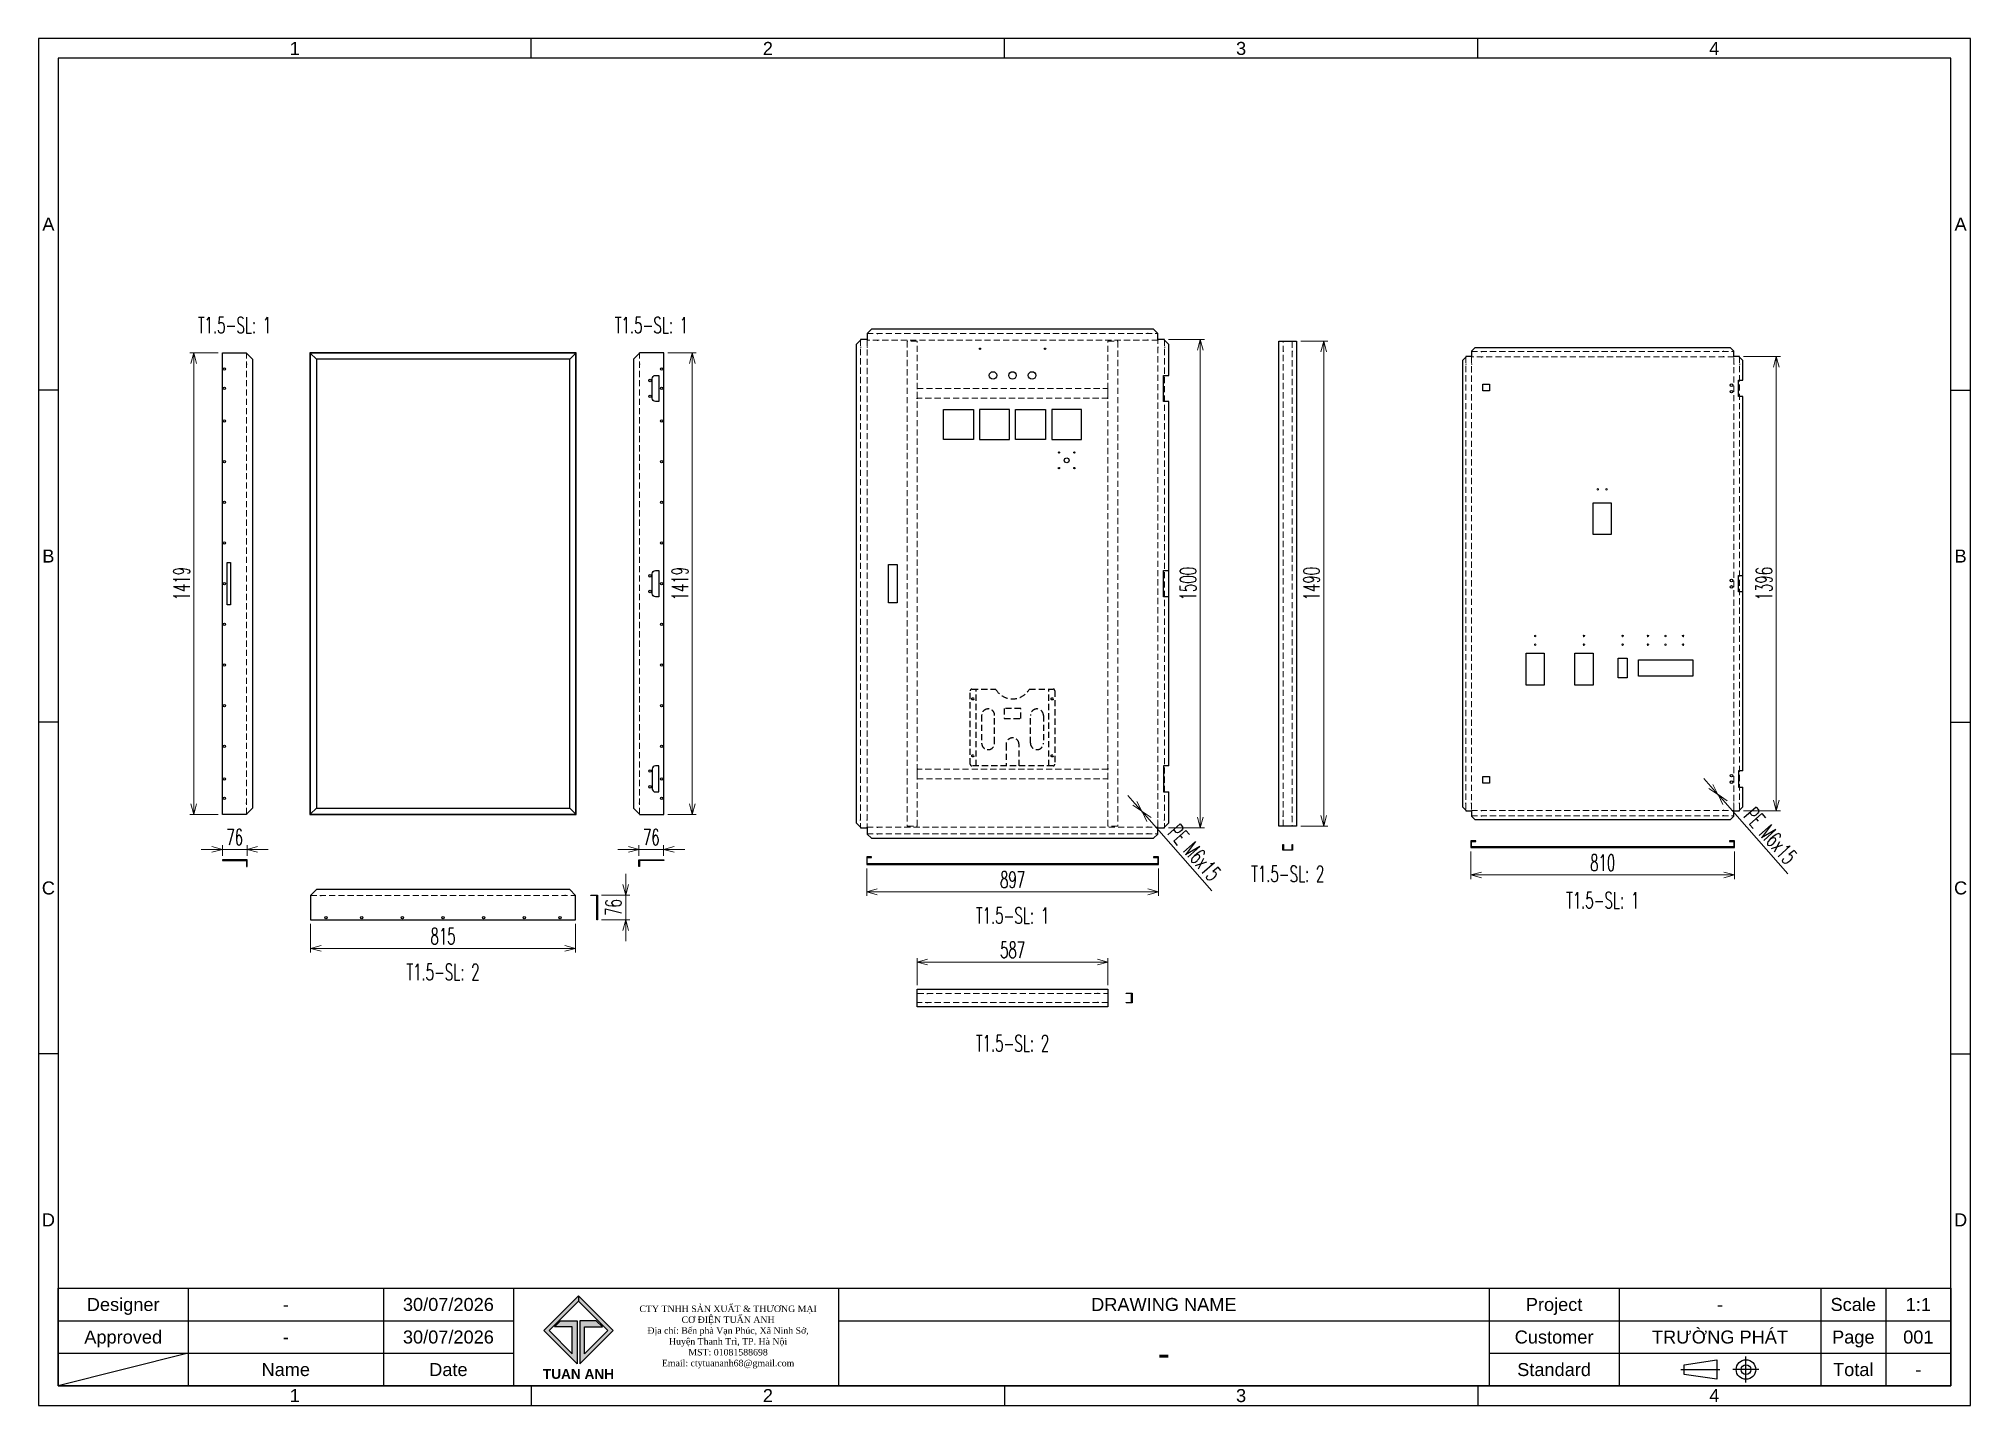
# Model space of a CAD drawing. Header units: millimetres. Extents: x 28713 to 59118, y -54378 to -19615.
# Drawn here: x 47238 to 53178, y -27993 to -23793 of the extents above; entities that cross this region are included whole.
import ezdxf
from ezdxf.enums import TextEntityAlignment as Align

# ---------------------------------------------------------------- set-up
doc = ezdxf.new("R2010")
doc.units = ezdxf.units.MM
doc.header["$LTSCALE"] = 3
doc.linetypes.add('HIDDEN', pattern=[9.525, 6.35, -3.175])
doc.layers.add('@.DM. NÉT ĐỨT', color=8, linetype='HIDDEN', lineweight=9)
for name, color, linetype in [('@.TEXT', 7, 'Continuous'), ('@.VISIBLE', 7, 'Continuous'), ('Ann_green', 3, 'Continuous'), ('dim', 7, 'Continuous')]:
    doc.layers.add(name, color=color, linetype=linetype)
doc.styles.add('Ann_w01', font='romans.shx', dxfattribs={"width": 0.6, "bigfont": 'chineset.shx'})
doc.styles.add('Arial', font='arial.ttf')
doc.dimstyles.new('Dim 01_SC25', dxfattribs={"dimscale": 25, "dimtxt": 2, "dimasz": 1.3, "dimexe": 0.5, "dimexo": 0.5, "dimgap": 0.5, "dimtad": 1, "dimdec": 1, "dimzin": 12, "dimdsep": 46, "dimtxsty": 'Ann_w01', "dimblk": 'OPEN30', "dimcen": 1.5, "dimclrd": 6, "dimclre": 6, "dimclrt": 3, "dimadec": 1, "dimazin": 3, "dimtm": 1e-09, "dimtfac": 1, "dimtdec": 1, "dimtmove": 0, "dimatfit": 3, "dimldrblk": 'OPEN30', "dimfxl": 1, "dimtolj": 1, "dimlwd": 20, "dimlwe": 20, "dimarcsym": 0})

msp = doc.modelspace()

# ---------------------------------------------------------------- texts
at = {"layer": 'dim', "color": 1, "style": 'Ann_w01', "width": 0.6}
for s, p in [('T1.5-SL: 1', (47840.86, -24673.4)), ('T1.5-SL: 1', (49122.93, -24673.4)), ('T1.5-SL: 2', (51079.46, -26359.71)), ('T1.5-SL: 1', (52047.77, -26440.7)), ('T1.5-SL: 1', (50233.16, -26487.7)), ('T1.5-SL: 2', (48481.89, -26661.57)), ('T1.5-SL: 2', (50233.16, -26880.46))]:
    msp.add_text(s, height=50, dxfattribs=at).set_placement(p, align=Align.MIDDLE_CENTER)

# ---------------------------------------------------------------- blocks, each defined once
blk = doc.blocks.new('_Open30')
at = {"color": 0, "linetype": 'ByBlock', "lineweight": -2}
for p, q in [((-1, 0.27), (0, 0)), ((0, 0), (-1, -0.27)), ((0, 0), (-1, 0))]:
    blk.add_line(p, q, dxfattribs=at)
blk = doc.blocks.new('*D85')
at = {"layer": 'Defpoints', "color": 0, "transparency": 16777216}
for p in [(49160.4, -24758.4), (49248.2, -24758.4), (49160.4, -26177.4)]:
    blk.add_point(p, dxfattribs=at)
at = {"layer": 'dim', "color": 6, "lineweight": 20, "transparency": 16777216}
for p, q in [((49172.9, -24758.4), (49260.7, -24758.4)), ((49248.2, -26144.9), (49248.2, -24790.9)), ((49172.9, -26177.4), (49260.7, -26177.4))]:
    blk.add_line(p, q, dxfattribs=at)
at = {"layer": 'dim', "color": 6, "lineweight": 20, "transparency": 16777216, "xscale": 32.5, "yscale": 32.5, "zscale": 32.5}
for p, rotation in [((49248.2, -24758.4), 90), ((49248.2, -26177.4), 270)]:
    blk.add_blockref('_Open30', p, dxfattribs=dict(at, rotation=rotation))
at = {"layer": 'dim', "color": 3, "transparency": 16777216, "insert": (49210.7, -25467.9), "char_height": 50, "attachment_point": 5, "rotation": 90, "style": 'Ann_w01'}
blk.add_mtext('\\A1;1419', dxfattribs=at)
blk = doc.blocks.new('*D86')
at = {"layer": 'Defpoints', "color": 0, "transparency": 16777216}
for p in [(49160.4, -26284.5), (49084.4, -26316.7), (49160.4, -26316.7)]:
    blk.add_point(p, dxfattribs=at)
at = {"layer": 'dim', "color": 6, "lineweight": 20, "transparency": 16777216}
for p, q in [((49051.9, -26284.5), (49019.4, -26284.5)), ((49084.4, -26304.2), (49084.4, -26272)), ((49084.4, -26284.5), (49160.4, -26284.5)), ((49160.4, -26304.2), (49160.4, -26272)), ((49192.9, -26284.5), (49225.4, -26284.5))]:
    blk.add_line(p, q, dxfattribs=at)
at = {"layer": 'dim', "color": 6, "lineweight": 20, "transparency": 16777216, "xscale": 32.5, "yscale": 32.5, "zscale": 32.5}
blk.add_blockref('_Open30', (49084.4, -26284.5), dxfattribs=at)
at = {"layer": 'dim', "color": 6, "lineweight": 20, "transparency": 16777216, "xscale": 32.5, "yscale": 32.5, "zscale": 32.5, "rotation": 180}
blk.add_blockref('_Open30', (49160.4, -26284.5), dxfattribs=at)
at = {"layer": 'dim', "color": 3, "transparency": 16777216, "insert": (49122.4, -26247), "char_height": 50, "attachment_point": 5, "style": 'Ann_w01'}
blk.add_mtext('\\A1;76', dxfattribs=at)
blk = doc.blocks.new('*D87')
at = {"layer": 'Defpoints', "color": 0, "transparency": 16777216}
for p in [(47715.6, -24758.4), (47803.4, -24758.4), (47803.4, -26177.4)]:
    blk.add_point(p, dxfattribs=at)
at = {"layer": 'dim', "color": 6, "lineweight": 20, "transparency": 16777216}
for p, q in [((47790.9, -24758.4), (47703.1, -24758.4)), ((47715.6, -26144.9), (47715.6, -24790.9)), ((47790.9, -26177.4), (47703.1, -26177.4))]:
    blk.add_line(p, q, dxfattribs=at)
at = {"layer": 'dim', "color": 6, "lineweight": 20, "transparency": 16777216, "xscale": 32.5, "yscale": 32.5, "zscale": 32.5}
for p, rotation in [((47715.6, -24758.4), 90), ((47715.6, -26177.4), 270)]:
    blk.add_blockref('_Open30', p, dxfattribs=dict(at, rotation=rotation))
at = {"layer": 'dim', "color": 3, "transparency": 16777216, "insert": (47678.1, -25467.9), "char_height": 50, "attachment_point": 5, "rotation": 90, "style": 'Ann_w01'}
blk.add_mtext('\\A1;1419', dxfattribs=at)
blk = doc.blocks.new('*D88')
at = {"layer": 'Defpoints', "color": 0, "transparency": 16777216}
for p in [(47803.4, -26284.5), (47803.4, -26316.7), (47879.4, -26316.7)]:
    blk.add_point(p, dxfattribs=at)
at = {"layer": 'dim', "color": 6, "lineweight": 20, "transparency": 16777216}
for p, q in [((47770.9, -26284.5), (47738.4, -26284.5)), ((47803.4, -26304.2), (47803.4, -26272)), ((47879.4, -26284.5), (47803.4, -26284.5)), ((47879.4, -26304.2), (47879.4, -26272)), ((47911.9, -26284.5), (47944.4, -26284.5))]:
    blk.add_line(p, q, dxfattribs=at)
at = {"layer": 'dim', "color": 6, "lineweight": 20, "transparency": 16777216, "xscale": 32.5, "yscale": 32.5, "zscale": 32.5}
blk.add_blockref('_Open30', (47803.4, -26284.5), dxfattribs=at)
at = {"layer": 'dim', "color": 6, "lineweight": 20, "transparency": 16777216, "xscale": 32.5, "yscale": 32.5, "zscale": 32.5, "rotation": 180}
blk.add_blockref('_Open30', (47879.4, -26284.5), dxfattribs=at)
at = {"layer": 'dim', "color": 3, "transparency": 16777216, "insert": (47841.4, -26247), "char_height": 50, "attachment_point": 5, "style": 'Ann_w01'}
blk.add_mtext('\\A1;76', dxfattribs=at)
blk = doc.blocks.new('*D89')
at = {"layer": 'Defpoints', "color": 0, "transparency": 16777216}
for p in [(48074.4, -26501.1), (48889.4, -26501.1), (48889.4, -26588.9)]:
    blk.add_point(p, dxfattribs=at)
at = {"layer": 'dim', "color": 6, "lineweight": 20, "transparency": 16777216}
for p, q in [((48074.4, -26513.6), (48074.4, -26601.4)), ((48889.4, -26513.6), (48889.4, -26601.4)), ((48106.9, -26588.9), (48856.9, -26588.9))]:
    blk.add_line(p, q, dxfattribs=at)
at = {"layer": 'dim', "color": 6, "lineweight": 20, "transparency": 16777216, "xscale": 32.5, "yscale": 32.5, "zscale": 32.5, "rotation": 180}
blk.add_blockref('_Open30', (48074.4, -26588.9), dxfattribs=at)
at = {"layer": 'dim', "color": 6, "lineweight": 20, "transparency": 16777216, "xscale": 32.5, "yscale": 32.5, "zscale": 32.5}
blk.add_blockref('_Open30', (48889.4, -26588.9), dxfattribs=at)
at = {"layer": 'dim', "color": 3, "transparency": 16777216, "insert": (48481.9, -26551.4), "char_height": 50, "attachment_point": 5, "style": 'Ann_w01'}
blk.add_mtext('\\A1;815', dxfattribs=at)
blk = doc.blocks.new('*D90')
at = {"layer": 'Defpoints', "color": 0, "transparency": 16777216}
for p in [(48956.8, -26425.1), (48956.8, -26501.1), (49043.7, -26501.1)]:
    blk.add_point(p, dxfattribs=at)
at = {"layer": 'dim', "color": 6, "lineweight": 20, "transparency": 16777216}
for p, q in [((49043.7, -26392.6), (49043.7, -26360.1)), ((48969.3, -26425.1), (49056.2, -26425.1)), ((49043.7, -26425.1), (49043.7, -26501.1)), ((48969.3, -26501.1), (49056.2, -26501.1)), ((49043.7, -26533.6), (49043.7, -26566.1))]:
    blk.add_line(p, q, dxfattribs=at)
at = {"layer": 'dim', "color": 6, "lineweight": 20, "transparency": 16777216, "xscale": 32.5, "yscale": 32.5, "zscale": 32.5}
for p, rotation in [((49043.7, -26425.1), 270), ((49043.7, -26501.1), 90)]:
    blk.add_blockref('_Open30', p, dxfattribs=dict(at, rotation=rotation))
at = {"layer": 'dim', "color": 3, "transparency": 16777216, "insert": (49006.2, -26463.1), "char_height": 50, "attachment_point": 5, "rotation": 90, "style": 'Ann_w01'}
blk.add_mtext('\\A1;76', dxfattribs=at)
blk = doc.blocks.new('*D91')
at = {"layer": 'Defpoints', "color": 0, "transparency": 16777216}
for p in [(49784.7, -26330.6), (50681.7, -26330.6), (50681.7, -26415)]:
    blk.add_point(p, dxfattribs=at)
at = {"layer": 'dim', "color": 6, "lineweight": 20, "transparency": 16777216}
for p, q in [((49784.7, -26343.1), (49784.7, -26427.5)), ((50681.7, -26343.1), (50681.7, -26427.5)), ((49817.2, -26415), (50649.2, -26415))]:
    blk.add_line(p, q, dxfattribs=at)
at = {"layer": 'dim', "color": 6, "lineweight": 20, "transparency": 16777216, "xscale": 32.5, "yscale": 32.5, "zscale": 32.5, "rotation": 180}
blk.add_blockref('_Open30', (49784.7, -26415), dxfattribs=at)
at = {"layer": 'dim', "color": 6, "lineweight": 20, "transparency": 16777216, "xscale": 32.5, "yscale": 32.5, "zscale": 32.5}
blk.add_blockref('_Open30', (50681.7, -26415), dxfattribs=at)
at = {"layer": 'dim', "color": 3, "transparency": 16777216, "insert": (50233.2, -26377.5), "char_height": 50, "attachment_point": 5, "style": 'Ann_w01'}
blk.add_mtext('\\A1;897', dxfattribs=at)
blk = doc.blocks.new('*D92')
at = {"layer": 'Defpoints', "color": 0, "transparency": 16777216}
for p in [(50700.6, -24717.9), (50810.6, -24717.9), (50700.6, -26217.9)]:
    blk.add_point(p, dxfattribs=at)
at = {"layer": 'dim', "color": 6, "lineweight": 20, "transparency": 16777216}
for p, q in [((50713.1, -24717.9), (50823.1, -24717.9)), ((50810.6, -26185.4), (50810.6, -24750.4)), ((50713.1, -26217.9), (50823.1, -26217.9))]:
    blk.add_line(p, q, dxfattribs=at)
at = {"layer": 'dim', "color": 6, "lineweight": 20, "transparency": 16777216, "xscale": 32.5, "yscale": 32.5, "zscale": 32.5}
for p, rotation in [((50810.6, -24717.9), 90), ((50810.6, -26217.9), 270)]:
    blk.add_blockref('_Open30', p, dxfattribs=dict(at, rotation=rotation))
at = {"layer": 'dim', "color": 3, "transparency": 16777216, "insert": (50773.1, -25467.9), "char_height": 50, "attachment_point": 5, "rotation": 90, "style": 'Ann_w01'}
blk.add_mtext('\\A1;1500', dxfattribs=at)
blk = doc.blocks.new('*D93')
at = {"layer": 'Defpoints', "color": 0, "transparency": 16777216}
for p in [(50630.8, -26167.5), (50631.5, -26168.3)]:
    blk.add_point(p, dxfattribs=at)
at = {"layer": 'dim', "color": 6, "lineweight": 20, "transparency": 16777216}
for p, q in [((50609.3, -26143.1), (50587.9, -26118.8)), ((50630.8, -26167.5), (50631.5, -26168.3)), ((50846.2, -26411.9), (50653, -26192.7))]:
    blk.add_line(p, q, dxfattribs=at)
at = {"layer": 'dim', "color": 6, "lineweight": 20, "transparency": 16777216, "xscale": 32.5, "yscale": 32.5, "zscale": 32.5}
for p, rotation in [((50630.8, -26167.5), 311.3813499906766), ((50631.5, -26168.3), 131.3813499906766)]:
    blk.add_blockref('_Open30', p, dxfattribs=dict(at, rotation=rotation))
at = {"layer": 'dim', "color": 3, "transparency": 16777216, "insert": (50792.9, -26294.7), "char_height": 50, "attachment_point": 5, "rotation": 311.38135, "style": 'Ann_w01'}
blk.add_mtext('\\A1;PE M6x15', dxfattribs=at)
blk = doc.blocks.new('*D94')
at = {"layer": 'Defpoints', "color": 0, "transparency": 16777216}
for p in [(51642.8, -26278.6), (52452.8, -26278.6), (52452.8, -26363)]:
    blk.add_point(p, dxfattribs=at)
at = {"layer": 'dim', "color": 6, "lineweight": 20, "transparency": 16777216}
for p, q in [((51642.8, -26291.1), (51642.8, -26375.5)), ((52452.8, -26291.1), (52452.8, -26375.5)), ((51675.3, -26363), (52420.3, -26363))]:
    blk.add_line(p, q, dxfattribs=at)
at = {"layer": 'dim', "color": 6, "lineweight": 20, "transparency": 16777216, "xscale": 32.5, "yscale": 32.5, "zscale": 32.5, "rotation": 180}
blk.add_blockref('_Open30', (51642.8, -26363), dxfattribs=at)
at = {"layer": 'dim', "color": 6, "lineweight": 20, "transparency": 16777216, "xscale": 32.5, "yscale": 32.5, "zscale": 32.5}
blk.add_blockref('_Open30', (52452.8, -26363), dxfattribs=at)
at = {"layer": 'dim', "color": 3, "transparency": 16777216, "insert": (52047.8, -26325.5), "char_height": 50, "attachment_point": 5, "style": 'Ann_w01'}
blk.add_mtext('\\A1;810', dxfattribs=at)
blk = doc.blocks.new('*D95')
at = {"layer": 'Defpoints', "color": 0, "transparency": 16777216}
for p in [(52468.7, -24769.9), (52581.7, -24769.9), (52468.7, -26165.9)]:
    blk.add_point(p, dxfattribs=at)
at = {"layer": 'dim', "color": 6, "lineweight": 20, "transparency": 16777216}
for p, q in [((52481.2, -24769.9), (52594.2, -24769.9)), ((52581.7, -26133.4), (52581.7, -24802.4)), ((52481.2, -26165.9), (52594.2, -26165.9))]:
    blk.add_line(p, q, dxfattribs=at)
at = {"layer": 'dim', "color": 6, "lineweight": 20, "transparency": 16777216, "xscale": 32.5, "yscale": 32.5, "zscale": 32.5}
for p, rotation in [((52581.7, -24769.9), 90), ((52581.7, -26165.9), 270)]:
    blk.add_blockref('_Open30', p, dxfattribs=dict(at, rotation=rotation))
at = {"layer": 'dim', "color": 3, "transparency": 16777216, "insert": (52544.2, -25467.9), "char_height": 50, "attachment_point": 5, "rotation": 90, "style": 'Ann_w01'}
blk.add_mtext('\\A1;1396', dxfattribs=at)
blk = doc.blocks.new('*D96')
at = {"layer": 'Defpoints', "color": 0, "transparency": 16777216}
for p in [(52401.9, -26115.5), (52402.6, -26116.3)]:
    blk.add_point(p, dxfattribs=at)
at = {"layer": 'dim', "color": 6, "lineweight": 20, "transparency": 16777216}
for p, q in [((52380.5, -26091.1), (52359, -26066.8)), ((52401.9, -26115.5), (52402.6, -26116.3)), ((52617.3, -26359.9), (52424.1, -26140.7))]:
    blk.add_line(p, q, dxfattribs=at)
at = {"layer": 'dim', "color": 6, "lineweight": 20, "transparency": 16777216, "xscale": 32.5, "yscale": 32.5, "zscale": 32.5}
for p, rotation in [((52401.9, -26115.5), 311.3813499905388), ((52402.6, -26116.3), 131.3813499905388)]:
    blk.add_blockref('_Open30', p, dxfattribs=dict(at, rotation=rotation))
at = {"layer": 'dim', "color": 3, "transparency": 16777216, "insert": (52564, -26242.7), "char_height": 50, "attachment_point": 5, "rotation": 311.38135, "style": 'Ann_w01'}
blk.add_mtext('\\A1;PE M6x15', dxfattribs=at)
blk = doc.blocks.new('*D80')
at = {"layer": 'Defpoints', "color": 0, "transparency": 16777216}
for p in [(51106.7, -24722.9), (51189.9, -24722.9), (51106.7, -26212.9)]:
    blk.add_point(p, dxfattribs=at)
at = {"layer": 'dim', "color": 6, "lineweight": 20, "transparency": 16777216}
for p, q in [((51119.2, -24722.9), (51202.4, -24722.9)), ((51189.9, -26180.4), (51189.9, -24755.4)), ((51119.2, -26212.9), (51202.4, -26212.9))]:
    blk.add_line(p, q, dxfattribs=at)
at = {"layer": 'dim', "color": 6, "lineweight": 20, "transparency": 16777216, "xscale": 32.5, "yscale": 32.5, "zscale": 32.5}
for p, rotation in [((51189.9, -24722.9), 90), ((51189.9, -26212.9), 270)]:
    blk.add_blockref('_Open30', p, dxfattribs=dict(at, rotation=rotation))
at = {"layer": 'dim', "color": 3, "transparency": 16777216, "insert": (51152.4, -25467.9), "char_height": 50, "attachment_point": 5, "rotation": 90, "style": 'Ann_w01'}
blk.add_mtext('\\A1;1490', dxfattribs=at)
blk = doc.blocks.new('*D81')
at = {"layer": 'Defpoints', "color": 0, "transparency": 16777216}
for p in [(49939.7, -26630.9), (49939.7, -26714.1), (50526.7, -26714.1)]:
    blk.add_point(p, dxfattribs=at)
at = {"layer": 'dim', "color": 6, "lineweight": 20, "transparency": 16777216}
for p, q in [((49939.7, -26701.6), (49939.7, -26618.4)), ((50494.2, -26630.9), (49972.2, -26630.9)), ((50526.7, -26701.6), (50526.7, -26618.4))]:
    blk.add_line(p, q, dxfattribs=at)
at = {"layer": 'dim', "color": 6, "lineweight": 20, "transparency": 16777216, "xscale": 32.5, "yscale": 32.5, "zscale": 32.5, "rotation": 180}
blk.add_blockref('_Open30', (49939.7, -26630.9), dxfattribs=at)
at = {"layer": 'dim', "color": 6, "lineweight": 20, "transparency": 16777216, "xscale": 32.5, "yscale": 32.5, "zscale": 32.5}
blk.add_blockref('_Open30', (50526.7, -26630.9), dxfattribs=at)
at = {"layer": 'dim', "color": 3, "transparency": 16777216, "insert": (50233.2, -26593.4), "char_height": 50, "attachment_point": 5, "style": 'Ann_w01'}
blk.add_mtext('\\A1;587', dxfattribs=at)
blk = doc.blocks.new('Standard ISO')
at = {"color": 6}
for p, q in [((-6, 0), (0, 0)), ((6, 0), (2, 0)), ((4, -2), (4, 2))]:
    blk.add_line(p, q, dxfattribs=at)
blk.add_lwpolyline([(-0.5, 1.5), (-0.5, -1.5), (-5.5, -0.75), (-5.5, 0.75), (-0.5, 1.5)])
for radius in [1.5, 0.75]:
    blk.add_circle((4, 0), radius)
blk = doc.blocks.new('A$C4dbb82d6')
at = {"layer": '@.VISIBLE'}
h = blk.add_hatch(color=30, dxfattribs=at)
h.dxf.hatch_style = 1
h.paths.add_polyline_path([(0.21, 4.97), (3.62, 1.56), (3.62, 5.97), (1.92, 5.97), (1.3, 5.35), (3.12, 5.35), (3.12, 2.59), (0.74, 4.97), (3.75, 7.98), (3.75, 8.51)])
h = blk.add_hatch(color=150, dxfattribs=at)
h.dxf.hatch_style = 1
h.paths.add_polyline_path([(6.76, 4.97), (4.37, 2.59), (4.37, 5.35), (6.2, 5.35), (5.58, 5.97), (3.88, 5.97), (3.88, 1.56), (7.29, 4.97), (3.75, 8.51), (3.75, 7.98)])
at = {"layer": '@.VISIBLE', "color": 30}
blk.add_lwpolyline([(3.62, 5.97), (3.62, 1.56), (0.21, 4.97), (3.75, 8.51), (3.75, 7.98), (0.74, 4.97), (3.12, 2.59), (3.12, 5.35), (1.3, 5.35), (1.92, 5.97)], close=True, dxfattribs=at)
at = {"layer": '@.VISIBLE', "color": 150}
blk.add_lwpolyline([(3.88, 5.97), (3.88, 1.56), (7.29, 4.97), (3.75, 8.51), (3.75, 7.98), (6.76, 4.97), (4.37, 2.59), (4.37, 5.35), (6.2, 5.35), (5.58, 5.97)], close=True, dxfattribs=at)
at = {"layer": '@.VISIBLE', "color": 30, "insert": (3.75, 0.51), "char_height": 1, "attachment_point": 5, "style": 'Ann_w01'}
blk.add_mtext_dynamic_manual_height_columns('{\\fArial|b1|i0|c0|p34;\\W1;TUAN ANH}', width=7.5, gutter_width=49.6, heights=[0], dxfattribs=at)
blk = doc.blocks.new('KHUNG BAN VE (Made by Tung)')
at = {"layer": '@.VISIBLE', "color": 8}
for p, q in [((75.75, 207), (75.75, 210)), ((148.5, 207), (148.5, 210)), ((221.25, 207), (221.25, 210)), ((3, 156), (0, 156)), ((294, 156), (297, 156)), ((3, 105), (0, 105)), ((294, 105), (297, 105)), ((3, 54), (0, 54)), ((294, 54), (297, 54)), ((23, 18), (23, 3)), ((53, 18), (53, 3)), ((73, 18), (73, 3)), ((123, 18), (123, 3)), ((223, 18), (223, 3)), ((243, 18), (243, 3)), ((274, 18), (274, 3)), ((284, 18), (284, 3)), ((3, 13), (73, 13)), ((123, 13), (294, 13)), ((3, 8), (73, 8)), ((23, 8), (3, 3)), ((223, 8), (294, 8)), ((75.75, 3), (75.75, 0)), ((148.5, 3), (148.5, 0)), ((221.25, 3), (221.25, 0))]:
    blk.add_line(p, q, dxfattribs=at)
for points in [[(0, 0), (297, 0), (297, 210), (0, 210)], [(3, 3), (294, 3), (294, 207), (3, 207)], [(3, 18), (294, 18), (294, 3), (3, 3)]]:
    blk.add_lwpolyline(points, close=True, dxfattribs=at)
at = {"xscale": 1.5, "yscale": 1.5, "zscale": 1.5}
blk.add_blockref('A$C4dbb82d6', (77.375, 4.041), dxfattribs=at)
blk.add_blockref('Standard ISO', (258.5, 5.5))
at = {"layer": '@.TEXT', "color": 1, "style": 'Arial'}
for s, p in [('1', (39.375, 208.5)), ('2', (112.125, 208.5)), ('3', (184.875, 208.5)), ('4', (257.625, 208.5)), ('A', (1.5, 181.5)), ('A', (295.5, 181.5)), ('B', (1.5, 130.5)), ('B', (295.5, 130.5)), ('C', (1.5, 79.5)), ('C', (295.5, 79.5)), ('D', (1.5, 28.5)), ('D', (295.5, 28.5)), ('30/07/2026', (63, 15.5)), ('30/07/2026', (63, 10.5)), ('1', (39.375, 1.5)), ('2', (112.125, 1.5)), ('3', (184.875, 1.5)), ('4', (257.625, 1.5))]:
    blk.add_text(s, height=2, dxfattribs=at).set_placement(p, align=Align.MIDDLE_CENTER)
at = {"layer": '@.TEXT', "color": 2, "style": 'Arial'}
for s, p in [('Designer', (13, 15.5)), ('DRAWING NAME', (173, 15.5)), ('Project', (233, 15.5)), ('Scale', (279, 15.5)), ('Approved', (13, 10.5)), ('Customer', (233, 10.5)), ('Page', (279, 10.5)), ('Name', (38, 5.5)), ('Date', (63, 5.5)), ('Standard', (233, 5.5)), ('Total', (279, 5.5))]:
    blk.add_text(s, height=2, dxfattribs=at).set_placement(p, align=Align.MIDDLE_CENTER)
at = {"layer": '@.TEXT', "color": 1, "style": 'Arial'}
for tag, height, p in [('DESIGNER_NAME', 2, (38, 15.5)), ('PROJECT_CODE', 2, (258.5, 15.5)), ('SCALE', 2, (289, 15.5)), ('APPROVED_NAME', 2, (38, 10.5)), ('DRAWING_NAME', 4, (173, 8)), ('CUSTOMER_NAME', 2, (258.5, 10.5)), ('PAGE', 2, (289, 10.5)), ('TOTAL', 2, (289, 5.5))]:
    blk.add_attdef(tag, text='', height=height, dxfattribs=at).set_placement(p, align=Align.MIDDLE_CENTER)
at = {"layer": '@.VISIBLE', "color": 30, "insert": (106, 10.5), "char_height": 1, "attachment_point": 5, "style": 'Ann_w01'}
blk.add_mtext_dynamic_manual_height_columns('{\\fTimes New Roman|b0|i0|c0|p18;\\W1;CTY TNHH SẢN XUẤT & THƯƠNG MẠI CƠ ĐIỆN TUẤN ANH\\PĐịa chỉ: Bến phà Vạn Phúc, Xã Ninh Sở, Huyện Thanh Trì, TP. Hà Nội\\PMST: 01081588698\\PEmail: ctytuananh68@gmail.com}', width=28.70976, gutter_width=99.197, heights=[0], dxfattribs=at)

# ---------------------------------------------------------------- dimensions: what is measured, and where the dimension line sits
at = {"layer": 'dim'}
for base, p1, p2, angle, picture, middle in [((47715.59, -24758.41), (47803.36, -26177.41), (47803.36, -24758.41), 90, '*D87', (47678.09, -25467.91)), ((49248.2, -24758.41), (49160.43, -26177.41), (49160.43, -24758.41), 90, '*D85', (49210.7, -25467.91)), ((50810.55, -24717.91), (50700.56, -26217.91), (50700.56, -24717.91), 90, '*D92', (50773.05, -25467.91)), ((51189.86, -24722.91), (51106.66, -26212.91), (51106.66, -24722.91), 90, '*D80', (51152.36, -25467.91)), ((52581.66, -24769.91), (52468.67, -26165.91), (52468.67, -24769.91), 90, '*D95', (52544.16, -25467.91)), ((47803.36, -26284.55), (47879.36, -26316.75), (47803.36, -26316.75), 180, '*D88', (47841.36, -26247.05)), ((49043.71, -26501.14), (48956.84, -26425.14), (48956.84, -26501.14), 270, '*D90', (49006.21, -26463.14)), ((49939.66, -26630.92), (50526.66, -26714.13), (49939.66, -26714.13), 180, '*D81', (50233.16, -26593.42))]:
    dim = msp.add_linear_dim(base=base, p1=p1, p2=p2, angle=angle, dimstyle='Dim 01_SC25', dxfattribs=at)
    dim.commit()
    dim.dimension.update_dxf_attribs({"geometry": picture, "text_midpoint": middle})
for p1, p2, picture, middle in [((52401.94, -26115.53), (52402.6, -26116.28), '*D96', (52535.83, -26267.49)), ((50630.83, -26167.53), (50631.49, -26168.28), '*D93', (50764.72, -26319.49))]:
    dim = msp.add_diameter_dim_2p(p1=p1, p2=p2, text='PE M6x15', dimstyle='Dim 01_SC25', dxfattribs=at)
    dim.commit()
    dim.dimension.update_dxf_attribs({"geometry": picture, "text_midpoint": middle, "dimtype": 163})
for base, p1, p2, picture, middle in [((49160.43, -26284.55), (49084.43, -26316.75), (49160.43, -26316.75), '*D86', (49122.43, -26247.05)), ((52452.77, -26363.04), (51642.77, -26278.62), (52452.77, -26278.62), '*D94', (52047.77, -26325.54)), ((50681.66, -26415.04), (49784.66, -26330.62), (50681.66, -26330.62), '*D91', (50233.16, -26377.54)), ((48889.39, -26588.91), (48074.39, -26501.14), (48889.39, -26501.14), '*D89', (48481.89, -26551.41))]:
    dim = msp.add_linear_dim(base=base, p1=p1, p2=p2, dimstyle='Dim 01_SC25', dxfattribs=at)
    dim.commit()
    dim.dimension.update_dxf_attribs({"geometry": picture, "text_midpoint": middle})

# ---------------------------------------------------------------- linework, layer by layer
at = {"color": 1}
for p, q in [((49816.58, -24699.11), (49818.58, -24699.11)), ((50649.74, -24699.11), (50647.74, -24699.11)), ((49765.86, -24740.11), (49765.86, -24742.11)), ((49786.06, -24740.11), (49786.06, -24742.11)), ((49816.58, -24719.31), (49818.58, -24719.31)), ((50649.74, -24719.31), (50647.74, -24719.31)), ((50680.26, -24740.11), (50680.26, -24742.11)), ((50700.46, -24740.11), (50700.46, -24742.11)), ((51065.86, -24752.7), (51065.86, -24754.7)), ((51093.06, -24752.7), (51093.06, -24754.7)), ((51674.69, -24754.11), (51676.69, -24754.11)), ((52420.85, -24754.11), (52418.85, -24754.11)), ((47877.96, -24792.81), (47877.96, -24794.81)), ((49085.83, -24792.81), (49085.83, -24794.81)), ((51626.97, -24792.11), (51626.97, -24794.11)), ((51644.17, -24792.11), (51644.17, -24794.11)), ((51674.69, -24771.31), (51676.69, -24771.31)), ((52420.85, -24771.31), (52418.85, -24771.31)), ((52451.37, -24792.11), (52451.37, -24794.11)), ((52468.57, -24792.11), (52468.57, -24794.11)), ((52401.27, -26115.91), (52403.27, -26115.91)), ((52402.27, -26114.91), (52402.27, -26116.91)), ((47877.96, -26143), (47877.96, -26141)), ((49085.83, -26143), (49085.83, -26141)), ((49765.86, -26195.7), (49765.86, -26193.7)), ((49786.06, -26195.7), (49786.06, -26193.7)), ((50630.16, -26167.91), (50632.16, -26167.91)), ((50631.16, -26166.91), (50631.16, -26168.91)), ((50680.26, -26195.7), (50680.26, -26193.7)), ((50700.46, -26195.7), (50700.46, -26193.7)), ((51065.86, -26183.11), (51065.86, -26181.11)), ((51093.06, -26183.11), (51093.06, -26181.11)), ((51626.97, -26143.7), (51626.97, -26141.7)), ((51644.17, -26143.7), (51644.17, -26141.7)), ((51674.69, -26164.51), (51676.69, -26164.51)), ((51674.69, -26181.71), (51676.69, -26181.71)), ((52420.85, -26164.51), (52418.85, -26164.51)), ((52420.85, -26181.71), (52418.85, -26181.71)), ((52451.37, -26143.7), (52451.37, -26141.7)), ((52468.57, -26143.7), (52468.57, -26141.7)), ((49816.58, -26216.51), (49818.58, -26216.51)), ((49816.58, -26236.71), (49818.58, -26236.71)), ((50649.74, -26216.51), (50647.74, -26216.51)), ((50649.74, -26236.71), (50647.74, -26236.71)), ((48105.3, -26426.54), (48107.3, -26426.54)), ((48858.49, -26426.54), (48856.49, -26426.54)), ((49969.46, -26727.73), (49971.46, -26727.73)), ((50496.86, -26727.73), (50494.86, -26727.73)), ((49969.46, -26754.93), (49971.46, -26754.93)), ((50496.86, -26754.93), (50494.86, -26754.93))]:
    msp.add_line(p, q, dxfattribs=at)
for p, q in [((47878.06, -24759.91), (47878.06, -24758.41)), ((49085.73, -24759.91), (49085.73, -24758.41)), ((49786.56, -24717.91), (49786.56, -24719.31)), ((50679.76, -24717.91), (50679.76, -24719.31)), ((51644.67, -24769.91), (51644.67, -24771.31)), ((52450.87, -24769.91), (52450.87, -24771.31)), ((47878.06, -26175.91), (47878.06, -26177.41)), ((49085.73, -26175.91), (49085.73, -26177.41)), ((51644.67, -26165.91), (51644.67, -26164.51)), ((52450.87, -26165.91), (52450.87, -26164.51)), ((49786.56, -26217.91), (49786.56, -26216.51)), ((50679.76, -26217.91), (50679.76, -26216.51))]:
    msp.add_line(p, q)
at = {"color": 6}
for p, q in [((48073.89, -24759.91), (48073.89, -24758.41)), ((48092.39, -24778.41), (48073.89, -24759.91)), ((48871.39, -24778.41), (48889.89, -24759.91)), ((48889.89, -24759.91), (48889.89, -24758.41)), ((48092.39, -26157.41), (48073.89, -26175.91)), ((48073.89, -26175.91), (48073.89, -26177.41)), ((48871.39, -26157.41), (48889.89, -26175.91)), ((48889.89, -26175.91), (48889.89, -26177.41))]:
    msp.add_line(p, q, dxfattribs=at)
for points in [[(50714.06, -24827.91), (50714.06, -24732.91), (50700.56, -24719.41), (50700.56, -24717.91), (50679.76, -24717.91), (50679.76, -24698.61), (50666.66, -24685.51), (49799.66, -24685.51), (49786.56, -24698.61), (49786.56, -24717.91), (49765.76, -24717.91), (49765.76, -24719.41), (49752.26, -24732.91), (49752.26, -26202.91), (49765.76, -26216.41), (49765.76, -26217.91), (49786.56, -26217.91), (49786.56, -26237.21), (49799.66, -26250.31), (50666.66, -26250.31), (50679.76, -26237.21), (50679.76, -26217.91), (50700.56, -26217.91), (50700.56, -26216.41), (50714.06, -26202.91), (50714.06, -26107.91)], [(47878.06, -26177.41), (47803.36, -26177.41), (47803.36, -24758.41), (47878.06, -24758.41)], [(47878.06, -24759.91), (47896.56, -24778.41), (47896.56, -26157.41), (47878.06, -26175.91)], [(49085.73, -24759.91), (49067.23, -24778.41), (49067.23, -26157.41), (49085.73, -26175.91)], [(49085.73, -26177.41), (49160.43, -26177.41), (49160.43, -24758.41), (49085.73, -24758.41)], [(52479.17, -24842.91), (52479.17, -24781.91), (52468.67, -24771.41), (52468.67, -24769.91), (52450.87, -24769.91), (52450.87, -24753.61), (52440.77, -24743.51), (51654.77, -24743.51), (51644.67, -24753.61), (51644.67, -24769.91), (51626.87, -24769.91), (51626.87, -24771.41), (51616.37, -24781.91), (51616.37, -26153.91), (51626.87, -26164.41), (51626.87, -26165.91), (51644.67, -26165.91), (51644.67, -26182.21), (51654.77, -26192.31), (52440.77, -26192.31), (52450.87, -26182.21), (52450.87, -26165.91), (52468.67, -26165.91), (52468.67, -26164.41), (52479.17, -26153.91), (52479.17, -26092.91)], [(50714.06, -24907.91), (50697.46, -24907.91), (50697.46, -24827.91), (50714.06, -24827.91)], [(52479.17, -24892.91), (52465.57, -24892.91), (52465.57, -24842.91), (52479.17, -24842.91)], [(50714.06, -26027.91), (50714.06, -24907.91)], [(52479.17, -26042.91), (52479.17, -24892.91)], [(50714.06, -25507.91), (50697.46, -25507.91), (50697.46, -25427.91), (50714.06, -25427.91)], [(52479.17, -25492.91), (52465.57, -25492.91), (52465.57, -25442.91), (52479.17, -25442.91)], [(50714.06, -26027.91), (50697.46, -26027.91), (50697.46, -26107.91), (50714.06, -26107.91)], [(52479.17, -26042.91), (52465.57, -26042.91), (52465.57, -26092.91), (52479.17, -26092.91)], [(48889.39, -26425.94), (48871.39, -26407.94), (48092.39, -26407.94), (48074.39, -26425.94)], [(48074.39, -26425.94), (48074.39, -26501.14), (48889.39, -26501.14), (48889.39, -26425.94)]]:
    msp.add_lwpolyline(points)
for points in [[(48072.39, -26177.41), (48891.39, -26177.41), (48891.39, -24758.41), (48072.39, -24758.41)], [(48073.89, -26175.91), (48889.89, -26175.91), (48889.89, -24759.91), (48073.89, -24759.91)], [(48092.39, -26157.41), (48871.39, -26157.41), (48871.39, -24778.41), (48092.39, -24778.41)]]:
    msp.add_lwpolyline(points, close=True, dxfattribs=at)
for points in [[(51106.66, -24722.91), (51106.66, -26212.91), (51052.26, -26212.91), (51052.26, -24722.91)], [(51679.77, -24854.91), (51699.77, -24854.91), (51699.77, -24874.91), (51679.77, -24874.91)], [(52018.27, -25219.91), (52074.27, -25219.91), (52074.27, -25316.91), (52018.27, -25316.91)], [(47828.36, -25402.91), (47828.36, -25532.91), (47818.36, -25532.91), (47818.36, -25402.91)], [(49851.66, -25409.16), (49878.66, -25409.16), (49878.66, -25526.66), (49851.66, -25526.66)], [(51812.27, -25681.91), (51868.27, -25681.91), (51868.27, -25779.91), (51812.27, -25779.91)], [(51962.27, -25681.91), (52018.27, -25681.91), (52018.27, -25779.91), (51962.27, -25779.91)], [(52095.27, -25696.74), (52123.27, -25696.74), (52123.27, -25757.24), (52095.27, -25757.24)], [(52157.77, -25701.74), (52324.77, -25701.74), (52324.77, -25751.74), (52157.77, -25751.74)], [(51679.77, -26060.91), (51699.77, -26060.91), (51699.77, -26080.91), (51679.77, -26080.91)], [(49786.16, -26329.12), (49786.16, -26309.12), (49799.66, -26309.12), (49799.66, -26307.62), (49784.66, -26307.62), (49784.66, -26330.62), (50681.66, -26330.62), (50681.66, -26307.62), (50666.66, -26307.62), (50666.66, -26309.12), (50680.16, -26309.12), (50680.16, -26329.12)], [(51094.46, -26269.05), (51094.46, -26287.05), (51064.46, -26287.05), (51064.46, -26269.05), (51065.96, -26269.05), (51065.96, -26285.55), (51092.96, -26285.55), (51092.96, -26269.05)], [(51644.27, -26277.12), (51644.27, -26260.12), (51657.77, -26260.12), (51657.77, -26258.62), (51642.77, -26258.62), (51642.77, -26278.62), (52452.77, -26278.62), (52452.77, -26258.62), (52437.77, -26258.62), (52437.77, -26260.12), (52451.27, -26260.12), (52451.27, -26277.12)], [(47879.36, -26336.75), (47879.36, -26316.75), (47803.36, -26316.75), (47803.36, -26318.25), (47877.86, -26318.25), (47877.86, -26336.75)], [(49084.43, -26336.75), (49084.43, -26316.75), (49160.43, -26316.75), (49160.43, -26318.25), (49085.93, -26318.25), (49085.93, -26336.75)], [(48936.84, -26425.14), (48956.84, -26425.14), (48956.84, -26501.14), (48955.34, -26501.14), (48955.34, -26426.64), (48936.84, -26426.64)], [(49939.66, -26714.13), (50526.66, -26714.13), (50526.66, -26768.53), (49939.66, -26768.53)], [(50582.81, -26726.33), (50600.81, -26726.33), (50600.81, -26756.33), (50582.81, -26756.33), (50582.81, -26754.83), (50599.31, -26754.83), (50599.31, -26727.83), (50582.81, -26727.83)]]:
    msp.add_lwpolyline(points, close=True)
for points in [[(49145.43, -24827.91), (49145.43, -24907.91), (49135.43, -24907.91, -0.4142136), (49125.43, -24897.91), (49125.43, -24837.91, -0.4142136), (49135.43, -24827.91)], [(49145.43, -25427.91), (49145.43, -25507.91), (49135.43, -25507.91, -0.4142136), (49125.43, -25497.91), (49125.43, -25437.91, -0.4142136), (49135.43, -25427.91)], [(49145.43, -26107.91), (49145.43, -26027.91), (49135.43, -26027.91, 0.4142136), (49125.43, -26037.91), (49125.43, -26097.91, 0.4142136), (49135.43, -26107.91)]]:
    msp.add_lwpolyline(points, format="xyb", close=True)
at = {"color": 1}
for points in [[(49939.66, -24899.91), (49939.66, -24897.91), (49941.66, -24897.91)], [(50526.66, -24899.91), (50526.66, -24897.91), (50524.66, -24897.91)], [(49939.66, -26035.91), (49939.66, -26037.91), (49941.66, -26037.91)], [(50526.66, -26035.91), (50526.66, -26037.91), (50524.66, -26037.91)]]:
    msp.add_lwpolyline(points, dxfattribs=at)
at = {"color": 3}
for points in [[(50020.66, -24932.84), (50112.66, -24932.84), (50112.66, -25024.84), (50020.66, -25024.84)], [(50131.66, -25024.84), (50223.66, -25024.84), (50223.66, -24932.84), (50131.66, -24932.84)], [(50242.66, -24932.84), (50334.66, -24932.84), (50334.66, -25024.84), (50242.66, -25024.84)], [(50353.66, -25024.84), (50445.66, -25024.84), (50445.66, -24932.84), (50353.66, -24932.84)]]:
    msp.add_lwpolyline(points, close=True, dxfattribs=at)
for centre, radius in [((47809.86, -24808.41), 3.5), ((49153.93, -24808.41), 3.5), ((50173.16, -24827.91), 11.5), ((50233.16, -24827.91), 11.5), ((50293.16, -24827.91), 11.5), ((47809.86, -24867.91), 3.5), ((49118.43, -24843.66), 4), ((49118.43, -24892.16), 4), ((49153.93, -24867.91), 3.5), ((52443.77, -24857.91), 4), ((52443.77, -24877.91), 4), ((47809.86, -24967.91), 3.5), ((49153.93, -24967.91), 3.5), ((50375.66, -25064.84), 2.1), ((50423.66, -25064.84), 2.1), ((47809.86, -25092.91), 3.5), ((49153.93, -25092.91), 3.5), ((50375.66, -25112.84), 2.1), ((50399.66, -25088.84), 7.5), ((50423.66, -25112.84), 2.1), ((47809.86, -25217.91), 3.5), ((49153.93, -25217.91), 3.5), ((47809.86, -25342.91), 3.5), ((49153.93, -25342.91), 3.5), ((47809.86, -25467.91), 3.5), ((49118.43, -25443.66), 4), ((49153.93, -25467.91), 3.5), ((52443.77, -25457.91), 4), ((52443.77, -25477.91), 4), ((49118.43, -25492.16), 4), ((47809.86, -25592.91), 3.5), ((49153.93, -25592.91), 3.5), ((47809.86, -25717.91), 3.5), ((49153.93, -25717.91), 3.5), ((47809.86, -25842.91), 3.5), ((49153.93, -25842.91), 3.5), ((47809.86, -25967.91), 3.5), ((49153.93, -25967.91), 3.5), ((47809.86, -26067.91), 3.5), ((49118.43, -26043.66), 4), ((49153.93, -26067.91), 3.5), ((52443.77, -26057.91), 4), ((52443.77, -26077.91), 4), ((47809.86, -26127.41), 3.5), ((49118.43, -26092.16), 4), ((49153.93, -26127.41), 3.5), ((48121.89, -26494.64), 3.5), ((48231.89, -26494.64), 3.5), ((48356.89, -26494.64), 3.5), ((48481.89, -26494.64), 3.5), ((48606.89, -26494.64), 3.5), ((48731.89, -26494.64), 3.5), ((48841.89, -26494.64), 3.5)]:
    msp.add_circle(centre, radius)
at = {"linetype": 'ByBlock', "lineweight": 9}
for centre in [(52032.86, -25177.76), (52059.46, -25177.76), (51840.16, -25628.56), (51840.16, -25655.16), (51990.16, -25628.56), (51990.16, -25655.16), (52109.16, -25628.56), (52109.16, -25655.16), (52187.16, -25628.56), (52187.16, -25655.16), (52241.16, -25628.56), (52241.16, -25655.16), (52295.16, -25628.56), (52295.16, -25655.16)]:
    msp.add_circle(centre, 2.4, dxfattribs=at)
at = {"layer": '@.DM. NÉT ĐỨT', "linetype": 'HIDDEN'}
for p, q in [((49786.06, -24699.11), (50680.26, -24699.11)), ((49765.86, -24717.91), (49765.86, -26217.91)), ((50700.46, -24717.91), (50700.46, -26217.91)), ((51065.86, -26212.91), (51065.86, -24724.31)), ((51093.06, -24724.31), (51093.06, -26212.91)), ((51644.17, -24754.11), (52451.37, -24754.11)), ((51626.97, -24769.91), (51626.97, -26165.91)), ((52468.57, -24769.91), (52468.57, -26165.91)), ((51644.17, -26181.71), (52451.37, -26181.71)), ((49786.06, -26236.71), (50680.26, -26236.71)), ((49941.06, -26727.73), (50526.66, -26727.73)), ((50526.66, -26754.93), (49941.06, -26754.93))]:
    msp.add_line(p, q, dxfattribs=at)
for points in [[(47877.96, -26175.91), (47877.96, -24759.91)], [(49085.83, -26175.91), (49085.83, -24759.91)], [(48074.39, -26426.54), (48889.39, -26426.54)]]:
    msp.add_lwpolyline(points, dxfattribs=at)
for points in [[(50680.26, -26216.51), (50680.26, -24719.31), (49786.06, -24719.31), (49786.06, -26216.51)], [(49909.66, -24722.91), (49909.66, -26212.91), (49939.66, -26212.91), (49939.66, -24722.91)], [(50556.66, -24722.91), (50556.66, -26212.91), (50526.66, -26212.91), (50526.66, -24722.91)], [(52451.37, -26164.51), (52451.37, -24771.31), (51644.17, -24771.31), (51644.17, -26164.51)], [(50526.66, -24897.91), (49939.66, -24897.91), (49939.66, -24867.91), (50526.66, -24867.91)], [(50526.66, -26037.91), (49939.66, -26037.91), (49939.66, -26067.91), (50526.66, -26067.91)]]:
    msp.add_lwpolyline(points, close=True, dxfattribs=at)
at = {"layer": '@.VISIBLE'}
for centre in [(50133.16, -24745.91), (50333.16, -24745.91)]:
    msp.add_circle(centre, 2, dxfattribs=at)
at = {"layer": 'Ann_green', "color": 8, "linetype": 'HIDDEN'}
for p, q in [((50121.16, -26027.91), (50121.16, -25791.91)), ((50345.16, -26027.91), (50345.16, -25791.91))]:
    msp.add_line(p, q, dxfattribs=at)
for points in [[(50363.16, -25796.91), (50363.16, -26022.91, -0.4142136), (50358.16, -26027.91), (50108.16, -26027.91, -0.4142136), (50103.16, -26022.91), (50103.16, -25796.91, -0.4142136), (50108.16, -25791.91), (50181.2, -25791.91, 0.5773503), (50285.12, -25791.91), (50358.16, -25791.91, -0.4142136)], [(50158.17, -25977.91), (50158.17, -25977.91, 0.4142136), (50178.17, -25957.91), (50178.17, -25872.91, 0.4142136), (50158.17, -25852.91), (50158.17, -25852.91, 0.4142136), (50138.17, -25872.91), (50138.17, -25957.91, 0.4142136)], [(50308.16, -25977.91), (50308.16, -25977.91, -0.4142136), (50288.16, -25957.91), (50288.16, -25872.91, -0.4142136), (50308.16, -25852.91), (50308.16, -25852.91, -0.4142136), (50328.16, -25872.91), (50328.16, -25957.91, -0.4142136)]]:
    msp.add_lwpolyline(points, format="xyb", close=True, dxfattribs=at)
msp.add_lwpolyline([(50207.66, -25882.41), (50258.66, -25882.41), (50258.66, -25851.41), (50207.66, -25851.41)], close=True, dxfattribs=at)
msp.add_lwpolyline([(50253.16, -26027.91), (50253.16, -25961.91, 1), (50213.16, -25961.91), (50213.16, -26027.91)], format="xyb", dxfattribs=at)
for centre in [(50111.16, -25821.91), (50355.16, -25821.91), (50111.16, -25996.91), (50355.16, -25996.91)]:
    msp.add_circle(centre, 3.5, dxfattribs=at)

# ---------------------------------------------------------------- block references
at = {"layer": '@.VISIBLE', "xscale": 20, "yscale": 20, "zscale": 20}
msp.add_blockref('KHUNG BAN VE (Made by Tung)', (47238.47, -27993.02), dxfattribs=at).add_auto_attribs({'APPROVED_NAME': '-', 'DESIGNER_NAME': '-', 'TOTAL': '-', 'PAGE': '001', 'SCALE': '1:1', 'CUSTOMER_NAME': 'TRƯỜNG PHÁT', 'PROJECT_CODE': '-', 'DRAWING_NAME': '-'})

msp.set_redraw_order([(e.dxf.handle, doc.entitydb.next_handle()) for e in msp.query("TEXT MTEXT ATTDEF DIMENSION ARC_DIMENSION")])  # texts and dimensions are drawn at this point

doc.saveas('drawing.dxf')
